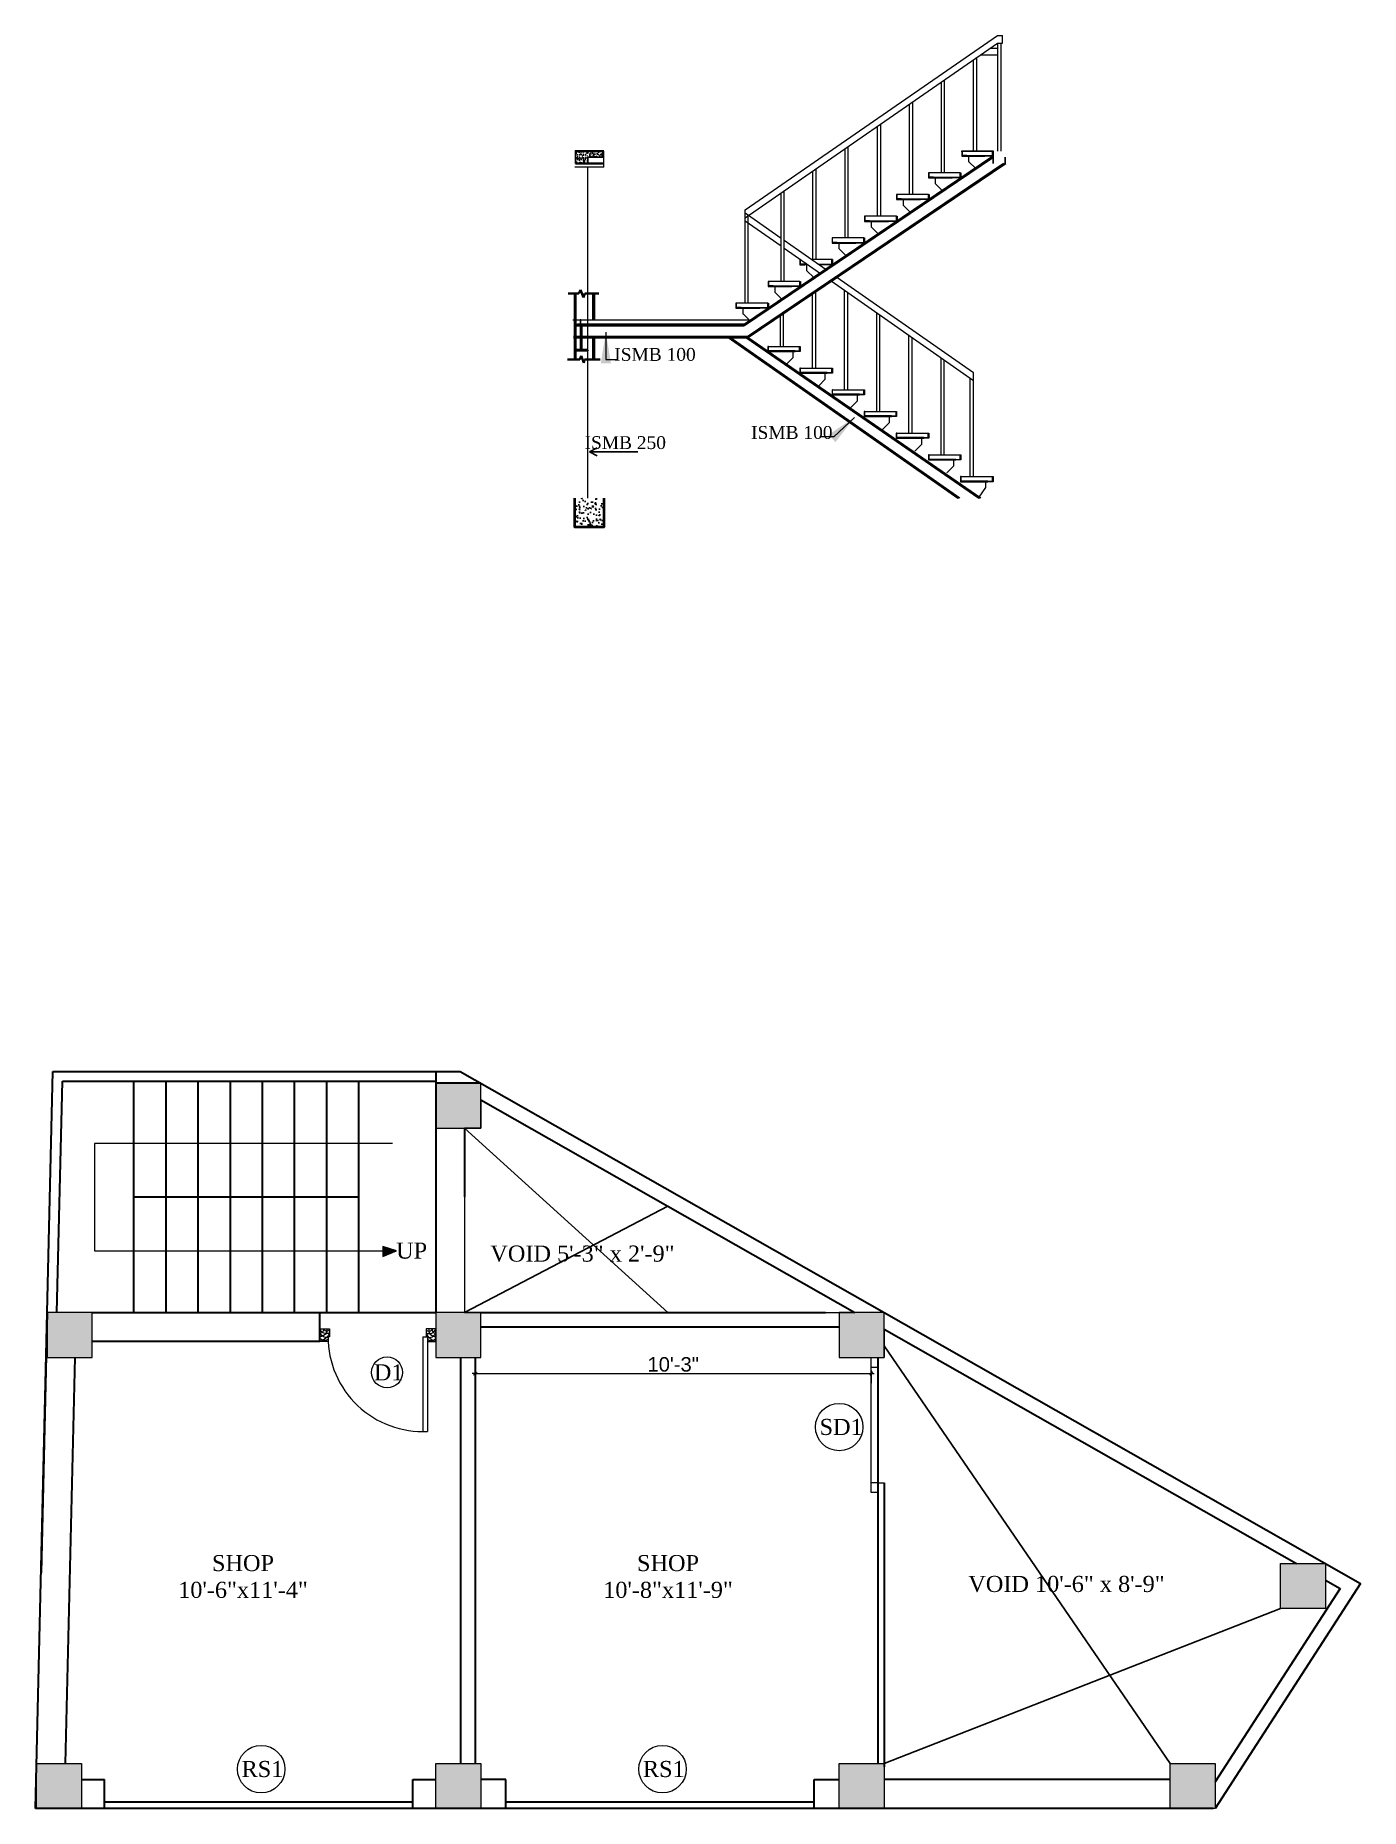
# Model space of a CAD drawing. Header units: inches. Extents: x 149946 to 166271, y -29520 to -26192.
# Drawn here: x 158890 to 159303, y -28982 to -28430 of the extents above; entities that cross this region are included whole.
import ezdxf

# ---------------------------------------------------------------- set-up
doc = ezdxf.new("R2010")
doc.units = ezdxf.units.IN
doc.header["$LTSCALE"] = 5
doc.header["$MEASUREMENT"] = 0
for name, color, linetype in [('_KTI_CONTROL', 7, 'Continuous'), ('DIM', 5, 'Continuous'), ('TEXT', 6, 'Continuous'), ('WALL', 7, 'Continuous')]:
    doc.layers.add(name, color=color, linetype=linetype)
for name, color, linetype, lineweight in [('A-WALL', 7, 'Continuous', 9), ('Dimension', 7, 'Continuous', 18), ('DOOR', 62, 'Continuous', 0), ('ELE', 255, 'Continuous', 35), ('ELEVATION', 85, 'Continuous', 18), ('Elevation2 0.25 MG', 11, 'Continuous', 40), ('HATCH', 253, 'Continuous', 0), ('TXT', 114, 'Continuous', 13), ('windows', 6, 'Continuous', 9)]:
    doc.layers.add(name, color=color, linetype=linetype, lineweight=lineweight)
doc.layers.add('dim line', color=7, linetype='Continuous', lineweight=15, true_color=0xfab2b2)
doc.styles.add('ARIAL', font='cityb___.ttf')
doc.styles.add('DIM', font='dutch.ttf')
doc.styles.add('ordinary', font='times.ttf')
doc.styles.get("Standard").update_dxf_attribs({"font": 'arial.ttf'})
doc.dimstyles.new('ARROW-1', dxfattribs={"dimscale": 96, "dimtxt": 4, "dimasz": 0.1, "dimexe": 0, "dimexo": 0, "dimgap": 0.03125, "dimtad": 1, "dimdec": 0, "dimlfac": 2, "dimzin": 3, "dimdsep": 46, "dimlunit": 4, "dimtxsty": 'ARIAL', "dimcen": 0.09375, "dimclrd": 256, "dimclre": 256, "dimclrt": 256, "dimadec": 0, "dimazin": 0, "dimtfac": 1, "dimtdec": 0, "dimtix": 1, "dimtmove": 1, "dimatfit": 3, "dimfxl": 1, "dimfrac": 2, "dimtolj": 1, "dimtzin": 0, "dimlwd": -1, "dimlwe": -1, "dimarcsym": 0})
doc.dimstyles.new('Standard$0', dxfattribs={"dimtxt": 6, "dimasz": 4, "dimexe": 3, "dimexo": 6, "dimgap": 3, "dimtad": 1, "dimdec": 1, "dimzin": 0, "dimdsep": 46, "dimlunit": 4, "dimtxsty": 'Standard', "dimcen": 0.09, "dimclrd": 6, "dimclre": 6, "dimclrt": 7, "dimadec": 0, "dimazin": 0, "dimtfac": 1, "dimtdec": 1, "dimtix": 1, "dimtofl": 0, "dimtmove": 1, "dimatfit": 3, "dimfxl": 1, "dimtolj": 1, "dimtzin": 0, "dimlwd": 18, "dimlwe": 18, "dimarcsym": 0})

msp = doc.modelspace()

# ---------------------------------------------------------------- texts
at = {"layer": 'TEXT', "style": 'ordinary'}
for s, p in [('UP', (159002.59, -28810.82)), ('VOID 5\'-3" x 2\'-9"', (159031.9, -28811.75)), ('D1', (158995.65, -28848.7)), ('SD1', (159134.36, -28865.68)), ('VOID 10\'-6" x 8\'-9"', (159180.64, -28914.53)), ('RS1', (158954.49, -28972.1)), ('RS1', (159079.38, -28972.1))]:
    msp.add_text(s, height=5, dxfattribs=at).set_placement(p)
at = {"layer": 'TEXT', "char_height": 5, "attachment_point": 8, "style": 'ordinary'}
for s, insert in [('SHOP\\P10\'-6"x11\'-4"', (158954.94, -28916.44)), ('SHOP\\P10\'-8"x11\'-9"', (159087.2, -28916.44))]:
    msp.add_mtext_dynamic_manual_height_columns(s, width=101.5687, gutter_width=1720.72, heights=[0], dxfattribs=dict(at, insert=insert))
at = {"layer": 'TXT', "ltscale": 0.3, "style": 'DIM'}
msp.add_text('ISMB 250', height=4, dxfattribs=at).set_placement((159061.22, -28558.94))
at = {"layer": 'TXT', "ltscale": 0.3, "char_height": 4, "width": 62.0606, "attachment_point": 7, "style": 'DIM'}
for insert in [(159070.48, -28531.56), (159113.05, -28555.85)]:
    msp.add_mtext('\\A1;{\\C256;ISMB 100}', dxfattribs=dict(at, insert=insert))

# ---------------------------------------------------------------- blocks, each defined once
blk = doc.blocks.new('A$C27B36B59')
at = {"layer": 'DOOR'}
for p, q in [((0, 4), (0, 0)), ((2.5, 4), (0, 4)), ((0, 0), (3, 0)), ((2.5, 2.5), (2.5, 4)), ((3, 2.5), (2.5, 2.5)), ((3, 0), (3, 2.5))]:
    blk.add_line(p, q, dxfattribs=at)
for centre, radius, start, end in [((-1.4, -0.54), 4.75, 22.1411, 72.838), ((1.34, 2.09), 1.64, 45.138, 144.8948), ((2.21, 0.3), 2.49, 83.3149, 152.658), ((0.13, 0.37), 2.05, 349.4875, 93.6805), ((1.96, -0.47), 2.01, 58.7447, 166.495), ((-0.06, 0.32), 1.13, 343.542, 86.947), ((2.08, -0.4), 1.17, 38.2816, 160.1519)]:
    blk.add_arc(centre, radius, start, end, dxfattribs=at)
blk = doc.blocks.new('D2')
at = {"layer": 'DOOR'}
for p, q in [((74473.95, 24047.59), (74473.95, 24018.09)), ((74473.95, 24047.59), (74475.45, 24047.59)), ((74475.45, 24047.59), (74475.45, 24018.13))]:
    blk.add_line(p, q, dxfattribs=at)
blk.add_arc((74473.95, 24047.59), 29.5, 180, 272.9146, dxfattribs=at)
at = {"layer": 'DOOR', "xscale": -1, "rotation": 180}
blk.add_blockref('A$C27B36B59', (74441.95, 24050.09), dxfattribs=at)
at = {"layer": 'DOOR', "rotation": 180}
blk.add_blockref('A$C27B36B59', (74477.95, 24050.09), dxfattribs=at)
blk = doc.blocks.new('oblique')
at = {"color": 0, "lineweight": -2}
blk.add_line((0.25, 0.25), (-0.25, -0.25), dxfattribs=at)
at = {"layer": 'dim line', "lineweight": 9}
for p, q in [((-0.4375, 0), (0.4375, 0)), ((0, 0.4375), (0, -0.4375))]:
    blk.add_line(p, q, dxfattribs=at)
blk = doc.blocks.new('*D688')
at = {"layer": 'A-WALL', "color": 33, "lineweight": 0, "ltscale": 5}
blk.add_line((159027.15, -28846.54), (159150.46, -28846.54), dxfattribs=at)
at = {"layer": 'A-WALL', "color": 47, "lineweight": 0, "ltscale": 5}
for p, q in [((159027.15, -28846.62), (159027.15, -28849.54)), ((159150.46, -28846.62), (159150.46, -28849.54))]:
    blk.add_line(p, q, dxfattribs=at)
at = {"layer": 'Defpoints', "color": 0, "ltscale": 5}
for p in [(159027.15, -28841.62), (159150.46, -28841.62), (159150.46, -28846.54)]:
    blk.add_point(p, dxfattribs=at)
at = {"layer": 'A-WALL', "color": 33, "lineweight": 0, "ltscale": 5, "xscale": 2, "yscale": 2, "zscale": 2, "rotation": 180}
blk.add_blockref('oblique', (159027.15, -28846.54), dxfattribs=at)
at = {"layer": 'A-WALL', "color": 33, "lineweight": 0, "ltscale": 5, "xscale": 2, "yscale": 2, "zscale": 2}
blk.add_blockref('oblique', (159150.46, -28846.54), dxfattribs=at)
at = {"layer": 'A-WALL', "color": 7, "ltscale": 5, "insert": (159088.81, -28843.74), "char_height": 4.5, "attachment_point": 5}
blk.add_mtext('\\A1;10\'-3"', dxfattribs=at)
blk = doc.blocks.new('_OBLIQUE')
at = {"color": 0, "linetype": 'ByBlock'}
blk.add_line((-0.5, -0.5), (0.5, 0.5), dxfattribs=at)

# ---------------------------------------------------------------- dimensions: what is measured, and where the dimension line sits
at = {"layer": 'A-WALL', "ltscale": 5}
dim = msp.add_linear_dim(base=(159150.46, -28846.54), p1=(159027.15, -28841.62), p2=(159150.46, -28841.62), dimstyle='Standard$0', override={"dimtxt": 4.5, "dimasz": 2, "dimexo": 5, "dimgap": 0.5, "dimdec": 0, "dimzin": 12, "dimpost": '\\X', "dimblk": 'oblique', "dimcen": 3, "dimclrd": 33, "dimclre": 47, "dimtfac": 0.5, "dimtdec": 0, "dimfxl": 3, "dimlwd": 0, "dimlwe": 0}, dxfattribs=at)
dim.commit()
dim.dimension.update_dxf_attribs({"geometry": '*D688', "text_midpoint": (159088.81, -28843.74)})

# ---------------------------------------------------------------- hatches: boundary and pattern name
h = msp.add_hatch()
h.set_pattern_fill('AR-CONC', color=256, scale=0.5, style=0)
h.set_pattern_definition([(130, (375952.7917, -58145.887), (-3.586300913, -0.313760675), [0.375, -4.125]), (185, (375952.7917, -58145.887), (0.69375667, 3.76096067), [0.3, -3.3]), (79.5485555, (375952.493, -58145.913), (-2.892544234, 3.447199955), [0.31870096, -3.50571056]), (133.8158, (375952.7917, -58144.887), (-5.33620665, -0.8275964), [0.5625, -6.1875]), (83.3643645, (375952.347, -58144.956), (-4.67330973, 4.870593), [0.47805171, -5.2585688]), (188.815836, (375952.7917, -58144.887), (-4.67330973, 4.870593), [0.45, -4.95]), (159, (375952.2917, -58145.137), (-2.98453526, -2.013094453), [0.375, -4.125]), (214, (375952.2917, -58145.137), (-1.21657666, 3.625750225), [0.3, -3.3]), (108.5485553, (375952.043, -58145.3047), (-4.201111884, 1.612655764), [0.31870095, -3.50571056]), (142.5, (375952.7917, -58145.887), (-0.0607992766, 1.664469269), [0, -3.26, 0, -3.35, 0, -3.3125]), (172.5, (375952.7917, -58145.887), (-1.315347687, 1.97205856), [0, -1.91, 0, -3.185, 0, -1.2625]), (212.5, (375953.9067, -58145.887), (-2.669112181, -0.112774359), [0, -1.25, 0, -3.9, 0, -5.175]), (222.5, (375954.4067, -58145.887), (-2.915930847, 0.500524912), [0, -1.625, 0, -2.59, 0, -3.675])])
h.paths.add_polyline_path([(159058.2, -28583.27), (159058.2, -28574.27), (159067.2, -28574.27), (159067.2, -28583.27)])
at = {"layer": 'A-WALL', "ltscale": 5}
msp.add_hatch(color=1, dxfattribs=at).paths.add_polyline_path([(159002.67, -28808.35), (158998.47, -28807), (158998.47, -28810.12)])
at = {"layer": 'Dimension', "lineweight": -2, "ltscale": 0.08}
h = msp.add_hatch(dxfattribs=at)
h.set_pattern_fill('AR-CONC', color=256, scale=0.23806, style=0)
h.set_pattern_definition([(130, (238627.4187, 53205.8961), (-1.707506646, -0.149387475), [0.178544692, -1.963991613]), (185, (238627.4187, 53205.8961), (0.330310855, 1.790665505), [0.142835754, -1.57119329]), (79.5486, (238627.2764, 53205.8837), (-1.37719706, 1.641276943), [0.151739635, -1.669136033]), (133.8158, (238627.4187, 53206.3723), (-2.54066966, -0.394033886), [0.26781704, -2.94598742]), (83.3644, (238627.207, 53206.3394), (-2.2250542, 2.318981004), [0.22760946, -2.50370365]), (188.8158, (238627.4187, 53206.3723), (-2.22505239, 2.31898274), [0.21425363, -2.356789936]), (159, (238627.1806, 53206.2532), (-1.420994478, -0.958472878), [0.178544692, -1.963991613]), (214, (238627.1806, 53206.2532), (-0.57923548, 1.72628922), [0.142835754, -1.57119329]), (108.5486, (238627.0622, 53206.1734), (-2.00023054, 0.767814776), [0.151739635, -1.669136033]), (142.5, (238627.41866, 53205.89615), (-0.0289477016, 0.7924857418), [0, -1.552148523, 0, -1.594999249, 0, -1.57714478]), (172.5, (238627.4187, 53205.89615), (-0.626262261, 0.938934902), [0, -0.909387632, 0, -1.516439585, 0, -0.601100463]), (212.5, (238627.94953, 53205.89615), (-1.2708155, -0.053694035), [0, -0.595148974, 0, -1.856864798, 0, -2.463916751]), (222.5, (238628.1876, 53205.8961), (-1.3883306, 0.23830951), [0, -0.773693666, 0, -1.233148673, 0, -1.749737982])])
h.paths.add_polyline_path([(159067.2, -28466.27), (159067.2, -28468.18), (159062.2, -28468.18), (159062.2, -28470.08), (159058.39, -28470.08), (159058.39, -28466.27)])
at = {"layer": 'WALL', "linetype": 'ByBlock', "ltscale": 5, "true_color": 0xf8991e}
h = msp.add_hatch(color=30, dxfattribs=at)
h.dxf.hatch_style = 1
h.paths.add_polyline_path([(159014.9, -28770.24), (159028.9, -28770.24), (159028.9, -28756.24), (159014.9, -28756.24)])
h = msp.add_hatch(color=30, dxfattribs=at)
h.dxf.hatch_style = 1
h.paths.add_polyline_path([(158894.01, -28841.62), (158908.01, -28841.62), (158908.01, -28827.62), (158894.01, -28827.62)])
h = msp.add_hatch(color=30, dxfattribs=at)
h.dxf.hatch_style = 1
h.paths.add_polyline_path([(159014.9, -28841.62), (159028.9, -28841.62), (159028.9, -28827.62), (159014.9, -28827.62)])
h = msp.add_hatch(color=30, dxfattribs=at)
h.dxf.hatch_style = 1
h.paths.add_polyline_path([(159154.46, -28841.62), (159154.46, -28827.62), (159140.46, -28827.62), (159140.46, -28841.62)])
h = msp.add_hatch(color=30, dxfattribs=at)
h.dxf.hatch_style = 1
h.paths.add_polyline_path([(159277.85, -28905.72), (159277.85, -28919.72), (159291.85, -28919.72), (159291.85, -28905.72)])
h = msp.add_hatch(color=30, dxfattribs=at)
h.dxf.hatch_style = 1
h.paths.add_polyline_path([(158890.69, -28967.9), (158890.69, -28981.9), (158904.69, -28981.9), (158904.69, -28967.9)])
h = msp.add_hatch(color=30, dxfattribs=at)
h.dxf.hatch_style = 1
h.paths.add_polyline_path([(159014.9, -28967.9), (159014.9, -28981.9), (159028.9, -28981.9), (159028.9, -28967.9)])
h = msp.add_hatch(color=30, dxfattribs=at)
h.dxf.hatch_style = 1
h.paths.add_polyline_path([(159140.46, -28967.9), (159140.46, -28981.9), (159154.46, -28981.9), (159154.46, -28967.9)])
h = msp.add_hatch(color=30, dxfattribs=at)
h.dxf.hatch_style = 1
h.paths.add_polyline_path([(159243.47, -28967.9), (159243.47, -28981.9), (159257.47, -28981.9), (159257.47, -28967.9)])

# ---------------------------------------------------------------- linework, layer by layer
at = {"layer": '_KTI_CONTROL', "ltscale": 20}
for p, q in [((159067.2, -28466.27), (159058.2, -28466.27)), ((159108.25, -28520.27), (159058.2, -28520.27))]:
    msp.add_line(p, q, dxfattribs=at)
at = {"layer": 'A-WALL', "ltscale": 6}
for p, q in [((159067.2, -28471.27), (159067.2, -28466.27)), ((159067.2, -28471.27), (159058.2, -28471.27)), ((159062.2, -28574.27), (159062.2, -28471.27))]:
    msp.add_line(p, q, dxfattribs=at)
at = {"layer": 'A-WALL', "lineweight": 30}
for p, q in [((158890.35, -28981.9), (158895.79, -28752.62)), ((158895.79, -28752.62), (159022.53, -28752.62)), ((158897.01, -28827.62), (158898.72, -28755.62)), ((158898.72, -28755.62), (159014.9, -28755.62)), ((158920.9, -28755.62), (158920.9, -28827.62)), ((158930.9, -28755.62), (158930.9, -28827.62)), ((158940.9, -28755.62), (158940.9, -28827.62)), ((158950.9, -28755.62), (158950.9, -28827.62)), ((158960.9, -28755.62), (158960.9, -28827.62)), ((158970.9, -28755.62), (158970.9, -28827.62)), ((158980.9, -28755.62), (158980.9, -28827.62)), ((158990.9, -28755.62), (158990.9, -28827.62)), ((159014.9, -28752.62), (159014.9, -28827.62)), ((159028.9, -28756.24), (159014.9, -28756.24)), ((159022.53, -28752.62), (159154.46, -28827.62)), ((159028.9, -28761.41), (159145.36, -28827.62)), ((159023.9, -28770.24), (159023.9, -28791.62)), ((158920.9, -28791.62), (158990.9, -28791.62)), ((158894.01, -28827.62), (158892.09, -28908.53)), ((158908.01, -28827.62), (159014.9, -28827.62)), ((158978.9, -28836.62), (158978.9, -28827.62)), ((159028.9, -28827.62), (159136.25, -28827.62)), ((159154.46, -28827.62), (159302.71, -28911.9)), ((159140.46, -28832.12), (159028.9, -28832.12)), ((159154.46, -28832.8), (159282.74, -28905.72)), ((158978.9, -28836.62), (158908.01, -28836.62)), ((158899.69, -28967.9), (158902.68, -28841.62)), ((159022.65, -28841.62), (159022.65, -28967.9)), ((159027.15, -28841.62), (159027.15, -28967.9)), ((159152.46, -28841.62), (159152.46, -28967.9)), ((159154.46, -28880.62), (159154.46, -28968.9)), ((159291.85, -28910.9), (159296.34, -28913.46)), ((159302.71, -28911.9), (159257.47, -28981.9)), ((159296.34, -28913.46), (159257.47, -28973.61)), ((158904.69, -28972.9), (158911.79, -28972.9)), ((158911.79, -28981.9), (158911.79, -28972.9)), ((159007.79, -28981.9), (159007.79, -28972.9)), ((159007.79, -28972.9), (159014.9, -28972.9)), ((159036.68, -28972.9), (159028.9, -28972.9)), ((159036.68, -28981.9), (159036.68, -28972.9)), ((159132.68, -28981.9), (159132.68, -28972.9)), ((159132.68, -28972.9), (159140.46, -28972.9)), ((159243.47, -28972.9), (159154.46, -28972.9)), ((159256.83, -28981.9), (158890.35, -28981.9)), ((159256.83, -28981.9), (158890.35, -28981.9)), ((159007.79, -28979.9), (158911.79, -28979.9)), ((159132.68, -28979.9), (159036.68, -28979.9))]:
    msp.add_line(p, q, dxfattribs=at)
at = {"layer": 'A-WALL', "ltscale": 5}
for p, q in [((159001.47, -28774.95), (158908.72, -28774.95)), ((158908.72, -28774.95), (158908.72, -28808.35)), ((159023.9, -28791.62), (159023.9, -28827.62)), ((158908.72, -28808.35), (158998.47, -28808.35)), ((159002.67, -28808.35), (158998.47, -28807)), ((158998.47, -28807), (158998.47, -28810.12)), ((158998.47, -28810.12), (159002.67, -28808.35)), ((158908.01, -28827.62), (158894.01, -28827.62)), ((159150.46, -28883.62), (159150.46, -28841.62)), ((159150.46, -28841.62), (159152.46, -28841.62)), ((159150.46, -28844.62), (159152.46, -28844.62)), ((159152.46, -28841.62), (159152.46, -28883.62)), ((159152.46, -28880.62), (159150.46, -28880.62)), ((159152.46, -28880.62), (159154.46, -28880.62)), ((159152.46, -28883.62), (159150.46, -28883.62))]:
    msp.add_line(p, q, dxfattribs=at)
for points in [[(159014.9, -28770.24), (159028.9, -28770.24), (159028.9, -28756.24), (159014.9, -28756.24)], [(159028.9, -28761.41), (159028.9, -28770.24), (159023.9, -28770.24), (159023.9, -28791.62), (159023.9, -28827.62), (159028.9, -28827.62), (159145.36, -28827.62)], [(158894.01, -28841.62), (158908.01, -28841.62), (158908.01, -28827.62), (158894.01, -28827.62)], [(159014.9, -28841.62), (159028.9, -28841.62), (159028.9, -28827.62), (159014.9, -28827.62)], [(159140.46, -28841.62), (159154.46, -28841.62), (159154.46, -28827.62), (159140.46, -28827.62)], [(159277.85, -28905.72), (159291.85, -28905.72), (159291.85, -28919.72), (159277.85, -28919.72)], [(158890.69, -28967.9), (158904.69, -28967.9), (158904.69, -28981.9), (158890.69, -28981.9)], [(159014.9, -28967.9), (159028.9, -28967.9), (159028.9, -28981.9), (159014.9, -28981.9)], [(159140.46, -28967.9), (159154.46, -28967.9), (159154.46, -28981.9), (159140.46, -28981.9)], [(159243.47, -28967.9), (159257.47, -28967.9), (159257.47, -28981.9), (159243.47, -28981.9)]]:
    msp.add_lwpolyline(points, close=True, dxfattribs=at)
for points in [[(159154.46, -28972.9), (159154.46, -28972.9), (159243.47, -28972.9), (159243.47, -28967.9), (159257.47, -28967.9), (159257.47, -28973.61), (159292.29, -28919.72), (159277.85, -28919.72), (159277.85, -28905.72), (159282.74, -28905.72), (159154.46, -28832.8), (159154.46, -28841.62)], [(159154.46, -28880.62), (159154.46, -28967.9)]]:
    msp.add_lwpolyline(points, dxfattribs=at)
for centre, radius in [((158999.77, -28846.21), 4.82), ((159140.48, -28863.23), 7.38), ((158960.61, -28969.66), 7.38), ((159085.5, -28969.66), 7.38)]:
    msp.add_circle(centre, radius, dxfattribs=at)
at = {"layer": 'DIM'}
for q in [(159065.11, -28558.58), (159077.78, -28559.81), (159065.11, -28561.05)]:
    msp.add_line((159062.81, -28559.81), q, dxfattribs=at)
at = {"layer": 'Dimension'}
for p, q in [((159111.17, -28484.52), (159189.77, -28430.27)), ((159189.77, -28430.27), (159191.32, -28430.27)), ((159191.32, -28432.7), (159191.32, -28430.27)), ((159111.17, -28486.99), (159189.77, -28432.7)), ((159189.77, -28432.7), (159189.77, -28466.27)), ((159189.77, -28432.7), (159191.32, -28432.7)), ((159190.77, -28432.7), (159190.77, -28466.27)), ((159182.29, -28466.27), (159182.29, -28437.87)), ((159183.29, -28466.27), (159183.29, -28437.18)), ((159172.29, -28473.02), (159172.29, -28444.78)), ((159173.29, -28473.02), (159173.29, -28444.09)), ((159162.38, -28479.77), (159162.38, -28451.62)), ((159163.38, -28479.77), (159163.38, -28450.93)), ((159152.41, -28486.52), (159152.41, -28458.51)), ((159153.41, -28486.52), (159153.41, -28457.82)), ((159142.28, -28493.27), (159142.28, -28465.51)), ((159143.28, -28493.27), (159143.28, -28464.82)), ((159180.19, -28467.85), (159185.79, -28467.85)), ((159132.27, -28500.02), (159132.27, -28472.42)), ((159133.27, -28500.02), (159133.27, -28471.73)), ((159169.81, -28474.6), (159175.66, -28474.6)), ((159122.38, -28506.77), (159122.38, -28479.25)), ((159123.38, -28506.77), (159123.38, -28478.55)), ((159111.17, -28513.52), (159111.17, -28484.52)), ((159122.38, -28493.41), (159111.17, -28485.57)), ((159159.9, -28481.35), (159165.75, -28481.35)), ((159122.38, -28495.85), (159111.17, -28488.01)), ((159112.17, -28513.52), (159112.17, -28486.26)), ((159149.93, -28488.1), (159155.78, -28488.1)), ((159136.44, -28503.23), (159123.38, -28494.11)), ((159134.66, -28504.43), (159123.38, -28496.55)), ((159139.81, -28494.85), (159145.66, -28494.85)), ((159182.26, -28537.71), (159137.96, -28506.74)), ((159182.26, -28535.27), (159139.74, -28505.54)), ((159119.92, -28508.35), (159125.77, -28508.35)), ((159132.16, -28533.77), (159132.16, -28510.66)), ((159133.16, -28533.77), (159133.16, -28509.99)), ((159142.16, -28540.52), (159142.16, -28509.68)), ((159143.16, -28540.52), (159143.16, -28510.38)), ((159109.92, -28515.1), (159115.77, -28515.1)), ((159122.16, -28527.02), (159122.16, -28517.42)), ((159123.16, -28527.02), (159123.16, -28516.75)), ((159152.16, -28547.27), (159152.16, -28516.67)), ((159153.16, -28547.27), (159153.16, -28517.37)), ((159162.16, -28554.02), (159162.16, -28523.66)), ((159163.16, -28554.02), (159163.16, -28524.36)), ((159126.77, -28528.6), (159120.92, -28528.6)), ((159136.77, -28535.35), (159130.92, -28535.35)), ((159172.16, -28560.77), (159172.16, -28530.65)), ((159173.16, -28560.77), (159173.16, -28531.35)), ((159182.26, -28567.52), (159182.26, -28535.27)), ((159181.26, -28567.52), (159181.26, -28537.01)), ((159146.77, -28542.1), (159140.92, -28542.1)), ((159156.77, -28548.85), (159150.92, -28548.85)), ((159166.77, -28555.6), (159160.92, -28555.6)), ((159176.77, -28562.35), (159170.92, -28562.35)), ((159186.77, -28569.1), (159180.92, -28569.1))]:
    msp.add_line(p, q, dxfattribs=at)
at = {"layer": 'Dimension', "lineweight": -2, "ltscale": 0.08}
for p, q in [((159058.39, -28470.08), (159058.39, -28466.27)), ((159062.2, -28468.18), (159062.2, -28470.08)), ((159067.2, -28468.18), (159062.2, -28468.18)), ((159188.35, -28470.08), (159188.35, -28466.27)), ((159192.16, -28468.18), (159192.16, -28470.08))]:
    msp.add_line(p, q, dxfattribs=at)
at = {"layer": 'ELE', "color": 116, "true_color": 0x136734}
for p, q in [((159067.2, -28466.27), (159058.26, -28466.27)), ((159188.35, -28467.85), (159110.81, -28520.27)), ((159188.35, -28468.13), (159110.88, -28520.51)), ((159067.2, -28470.08), (159058.39, -28470.08)), ((159191.75, -28470.08), (159111.96, -28524.03)), ((159192.18, -28470.08), (159112.04, -28524.27)), ((159056.17, -28510.54), (159059.42, -28510.54)), ((159058.2, -28531.05), (159058.2, -28510.54)), ((159058.45, -28531.05), (159058.45, -28510.54)), ((159059.42, -28510.54), (159059.99, -28509.36)), ((159059.99, -28509.36), (159060.94, -28511.8)), ((159060.94, -28511.8), (159061.34, -28510.54)), ((159061.34, -28510.54), (159065.72, -28510.54)), ((159063.95, -28518.7), (159063.95, -28510.54)), ((159064.2, -28518.7), (159064.2, -28510.54)), ((159057.82, -28524.03), (159111.96, -28524.03)), ((159057.82, -28524.27), (159112.04, -28524.27)), ((159110.88, -28520.51), (159059.33, -28520.51)), ((159059.74, -28520.27), (159110.81, -28520.27)), ((159063.95, -28531.05), (159063.95, -28524.27)), ((159064.2, -28531.05), (159064.2, -28524.27)), ((159106.03, -28524.27), (159177.45, -28574.27)), ((159106.44, -28524.27), (159177.87, -28574.27)), ((159111.17, -28520.27), (159111.24, -28520.27)), ((159111.55, -28524.27), (159184, -28574.27)), ((159111.97, -28524.27), (159184.43, -28574.27)), ((159059.74, -28531.05), (159060.13, -28529.93)), ((159060.13, -28529.93), (159060.97, -28532.12)), ((159055.9, -28531.05), (159059.74, -28531.05)), ((159060.97, -28532.12), (159061.26, -28531.05)), ((159061.26, -28531.05), (159066.04, -28531.05))]:
    msp.add_line(p, q, dxfattribs=at)
at = {"layer": 'ELE'}
msp.add_lwpolyline([(159058.2, -28520.27), (159058.2, -28520.36, 0.157898), (159058.61, -28520.51), (159059.83, -28520.51, -0.414214), (159060.12, -28520.81), (159060.12, -28527.73, -0.414214), (159059.83, -28528.03), (159058.61, -28528.03, 0.157898), (159058.2, -28528.19), (159058.2, -28528.27), (159062.2, -28528.27), (159062.2, -28528.19, 0.153054), (159061.79, -28528.03), (159060.57, -28528.03, -0.414214), (159060.28, -28527.73), (159060.28, -28520.81, -0.414214), (159060.57, -28520.51), (159061.78, -28520.51, 0.157898), (159062.2, -28520.36), (159062.2, -28520.27), (159058.2, -28520.27)], format="xyb", dxfattribs=at)
at = {"layer": 'ELEVATION'}
for p, q in [((159188.15, -28466.35), (159178.43, -28466.35)), ((159188.53, -28466.27), (159178.81, -28466.27)), ((159178.15, -28473.02), (159168.43, -28473.02)), ((159168.24, -28479.77), (159158.52, -28479.77)), ((159158.27, -28486.52), (159148.55, -28486.52)), ((159148.15, -28493.27), (159138.43, -28493.27)), ((159138.35, -28500.02), (159131.84, -28500.02)), ((159128.26, -28506.77), (159118.55, -28506.77)), ((159118.27, -28513.52), (159108.55, -28513.52)), ((159057.62, -28518.7), (159112.39, -28518.7)), ((159111.1, -28520.08), (159059, -28520.08)), ((159061.45, -28520.08), (159061.45, -28520.27)), ((159118.43, -28527.02), (159128.15, -28527.02)), ((159128.43, -28533.77), (159138.15, -28533.77)), ((159138.43, -28540.52), (159148.15, -28540.52)), ((159148.43, -28547.27), (159158.15, -28547.27)), ((159158.43, -28554.02), (159168.15, -28554.02)), ((159168.43, -28560.77), (159178.15, -28560.77)), ((159178.43, -28567.52), (159188.15, -28567.52))]:
    msp.add_line(p, q, dxfattribs=at)
for points in [[(159178.61, -28466.27), (159178.61, -28467.85), (159180.19, -28467.85), (159180.19, -28467.65), (159178.81, -28467.65), (159178.81, -28466.27), (159178.61, -28466.27)], [(159180.82, -28469.54), (159180.82, -28467.77)], [(159182.88, -28471.6), (159180.82, -28469.54)], [(159188.35, -28466.35), (159188.35, -28467.85), (159185.79, -28467.85), (159185.79, -28467.66), (159188.16, -28467.66), (159188.16, -28466.35), (159188.35, -28466.35)], [(159168.24, -28473.02), (159168.24, -28474.6), (159169.81, -28474.6), (159169.81, -28474.4), (159168.43, -28474.4), (159168.43, -28473.02), (159168.24, -28473.02)], [(159170.44, -28476.45), (159170.44, -28474.6)], [(159178.35, -28473.02), (159178.35, -28474.6), (159175.66, -28474.6), (159175.66, -28474.4), (159178.15, -28474.4), (159178.15, -28473.02), (159178.35, -28473.02)], [(159158.33, -28479.77), (159158.33, -28481.35), (159159.9, -28481.35), (159159.9, -28481.15), (159158.52, -28481.15), (159158.52, -28479.77), (159158.33, -28479.77)], [(159168.44, -28479.77), (159168.44, -28481.35), (159165.75, -28481.35), (159165.75, -28481.15), (159168.24, -28481.15), (159168.24, -28479.77), (159168.44, -28479.77)], [(159172.6, -28478.62), (159170.44, -28476.45)], [(159160.53, -28483.2), (159160.53, -28481.35)], [(159162.69, -28485.37), (159160.53, -28483.2)], [(159148.35, -28486.52), (159148.35, -28488.1), (159149.93, -28488.1), (159149.93, -28487.9), (159148.55, -28487.9), (159148.55, -28486.52), (159148.35, -28486.52)], [(159150.56, -28489.95), (159150.56, -28488.1)], [(159152.61, -28492.01), (159150.56, -28489.95)], [(159158.46, -28486.52), (159158.46, -28488.1), (159155.78, -28488.1), (159155.78, -28487.9), (159158.27, -28487.9), (159158.27, -28486.52), (159158.46, -28486.52)], [(159138.24, -28493.27), (159138.24, -28494.85), (159139.81, -28494.85), (159139.81, -28494.65), (159138.43, -28494.65), (159138.43, -28493.27), (159138.24, -28493.27)], [(159140.44, -28496.7), (159140.44, -28494.85)], [(159142.6, -28498.87), (159140.44, -28496.7)], [(159148.35, -28493.27), (159148.35, -28494.85), (159145.66, -28494.85), (159145.66, -28494.65), (159148.15, -28494.65), (159148.15, -28493.27), (159148.35, -28493.27)], [(159128.24, -28500.02), (159128.24, -28501.6), (159129.81, -28501.6), (159129.81, -28501.4), (159128.43, -28501.4), (159128.43, -28500.02), (159128.24, -28500.02)], [(159130.61, -28501.6), (159129.81, -28501.6), (159129.81, -28501.4), (159130.33, -28501.4)], [(159130.44, -28503.45), (159130.44, -28501.6)], [(159133.82, -28501.4), (159135.66, -28501.4), (159135.66, -28501.6), (159134.1, -28501.6)], [(159138.35, -28500.02), (159138.35, -28501.6), (159135.66, -28501.6), (159135.66, -28501.4), (159138.15, -28501.4), (159138.15, -28500.02), (159138.35, -28500.02)], [(159138.24, -28501.6), (159135.66, -28501.6), (159135.66, -28501.4), (159137.96, -28501.4)], [(159118.35, -28506.77), (159118.35, -28508.35), (159119.92, -28508.35), (159119.92, -28508.15), (159118.55, -28508.15), (159118.55, -28506.77), (159118.35, -28506.77)], [(159128.46, -28506.77), (159128.46, -28508.35), (159125.77, -28508.35), (159125.77, -28508.15), (159128.26, -28508.15), (159128.26, -28506.77), (159128.46, -28506.77)], [(159132.6, -28505.62), (159130.44, -28503.45)], [(159108.35, -28513.52), (159108.35, -28515.1), (159109.92, -28515.1), (159109.92, -28514.9), (159108.55, -28514.9), (159108.55, -28513.52), (159108.35, -28513.52)], [(159118.46, -28513.52), (159118.46, -28515.1), (159115.77, -28515.1), (159115.77, -28514.9), (159118.27, -28514.9), (159118.27, -28513.52), (159118.46, -28513.52)], [(159120.55, -28510.2), (159120.55, -28508.35)], [(159120.55, -28510.2), (159120.55, -28508.35)], [(159122.72, -28512.37), (159120.55, -28510.2)], [(159059.88, -28518.7), (159059.88, -28520.27), (159061.45, -28520.27), (159061.45, -28520.08), (159060.07, -28520.08), (159060.07, -28518.7), (159059.88, -28518.7)], [(159110.55, -28516.95), (159110.55, -28515.1)], [(159110.55, -28516.95), (159110.55, -28515.1)], [(159112.82, -28519.12), (159110.65, -28516.95)], [(159118.24, -28527.02), (159118.24, -28528.6), (159120.92, -28528.6), (159120.92, -28528.4), (159118.43, -28528.4), (159118.43, -28527.02), (159118.24, -28527.02)], [(159126.15, -28530.45), (159126.15, -28528.6)], [(159128.35, -28527.02), (159128.35, -28528.6), (159126.77, -28528.6), (159126.77, -28528.4), (159128.15, -28528.4), (159128.15, -28527.02), (159128.35, -28527.02)], [(159123.98, -28532.62), (159126.15, -28530.45)], [(159128.24, -28533.77), (159128.24, -28535.35), (159130.92, -28535.35), (159130.92, -28535.15), (159128.43, -28535.15), (159128.43, -28533.77), (159128.24, -28533.77)], [(159136.15, -28537.2), (159136.15, -28535.35)], [(159138.35, -28533.77), (159138.35, -28535.35), (159136.77, -28535.35), (159136.77, -28535.15), (159138.15, -28535.15), (159138.15, -28533.77), (159138.35, -28533.77)], [(159133.98, -28539.37), (159136.15, -28537.2)], [(159138.24, -28540.52), (159138.24, -28542.1), (159140.92, -28542.1), (159140.92, -28541.9), (159138.43, -28541.9), (159138.43, -28540.52), (159138.24, -28540.52)], [(159148.35, -28540.52), (159148.35, -28542.1), (159146.77, -28542.1), (159146.77, -28541.9), (159148.15, -28541.9), (159148.15, -28540.52), (159148.35, -28540.52)], [(159143.98, -28546.12), (159146.15, -28543.95)], [(159146.15, -28543.95), (159146.15, -28542.1)], [(159148.24, -28547.27), (159148.24, -28548.85), (159150.92, -28548.85), (159150.92, -28548.65), (159148.43, -28548.65), (159148.43, -28547.27), (159148.24, -28547.27)], [(159153.98, -28552.87), (159156.15, -28550.7)], [(159156.15, -28550.7), (159156.15, -28548.85)], [(159158.35, -28547.27), (159158.35, -28548.85), (159156.77, -28548.85), (159156.77, -28548.65), (159158.15, -28548.65), (159158.15, -28547.27), (159158.35, -28547.27)], [(159158.24, -28554.02), (159158.24, -28555.6), (159160.92, -28555.6), (159160.92, -28555.4), (159158.43, -28555.4), (159158.43, -28554.02), (159158.24, -28554.02)], [(159163.98, -28559.62), (159166.14, -28557.45)], [(159166.14, -28557.45), (159166.14, -28555.6)], [(159168.35, -28554.02), (159168.35, -28555.6), (159166.77, -28555.6), (159166.77, -28555.4), (159168.15, -28555.4), (159168.15, -28554.02), (159168.35, -28554.02)], [(159168.24, -28560.77), (159168.24, -28562.35), (159170.92, -28562.35), (159170.92, -28562.15), (159168.43, -28562.15), (159168.43, -28560.77), (159168.24, -28560.77)], [(159176.14, -28564.2), (159176.14, -28562.35)], [(159178.35, -28560.77), (159178.35, -28562.35), (159176.77, -28562.35), (159176.77, -28562.15), (159178.15, -28562.15), (159178.15, -28560.77), (159178.35, -28560.77)], [(159173.98, -28566.37), (159176.14, -28564.2)], [(159178.24, -28567.52), (159178.24, -28569.1), (159180.92, -28569.1), (159180.92, -28568.9), (159178.43, -28568.9), (159178.43, -28567.52), (159178.24, -28567.52)], [(159186.77, -28568.9), (159180.92, -28568.9), (159180.92, -28569.1), (159186.77, -28569.1)], [(159188.35, -28567.52), (159188.35, -28569.1), (159186.77, -28569.1), (159186.77, -28568.9), (159188.15, -28568.9), (159188.15, -28567.52), (159188.35, -28567.52)], [(159183.98, -28573.87), (159186.14, -28570.95)], [(159186.14, -28570.95), (159186.14, -28569.1)]]:
    msp.add_lwpolyline(points, dxfattribs=at)
for points in [[(159185.79, -28467.85), (159180.19, -28467.85), (159180.19, -28467.66), (159185.79, -28467.66)], [(159175.66, -28474.6), (159169.81, -28474.6), (159169.81, -28474.4), (159175.66, -28474.4)], [(159165.75, -28481.35), (159159.9, -28481.35), (159159.9, -28481.15), (159165.75, -28481.15)], [(159155.78, -28488.1), (159149.93, -28488.1), (159149.93, -28487.9), (159155.78, -28487.9)], [(159145.66, -28494.85), (159139.81, -28494.85), (159139.81, -28494.65), (159145.66, -28494.65)], [(159125.77, -28508.35), (159119.92, -28508.35), (159119.92, -28508.15), (159125.77, -28508.15)], [(159115.77, -28515.1), (159109.92, -28515.1), (159109.92, -28514.9), (159115.77, -28514.9)], [(159120.92, -28528.6), (159126.77, -28528.6), (159126.77, -28528.4), (159120.92, -28528.4)], [(159130.92, -28535.35), (159136.77, -28535.35), (159136.77, -28535.15), (159130.92, -28535.15)], [(159140.92, -28542.1), (159146.77, -28542.1), (159146.77, -28541.9), (159140.92, -28541.9)], [(159150.92, -28548.85), (159156.77, -28548.85), (159156.77, -28548.65), (159150.92, -28548.65)], [(159160.92, -28555.6), (159166.77, -28555.6), (159166.77, -28555.4), (159160.92, -28555.4)], [(159170.92, -28562.35), (159176.77, -28562.35), (159176.77, -28562.15), (159170.92, -28562.15)]]:
    msp.add_lwpolyline(points, close=True, dxfattribs=at)
at = {"layer": 'Elevation2 0.25 MG', "flags": 128}
msp.add_lwpolyline([(159067.2, -28574.27), (159067.2, -28583.27), (159058.2, -28583.27), (159058.2, -28574.27)], dxfattribs=at)
at = {"layer": 'WALL', "color": 30, "linetype": 'ByBlock', "ltscale": 5, "true_color": 0xf8991e}
for p, q in [((159023.9, -28770.24), (159087.13, -28827.62)), ((159023.9, -28827.62), (159087.13, -28794.52)), ((159243.47, -28967.9), (159154.46, -28837.97)), ((159154.46, -28967.9), (159277.85, -28919.72))]:
    msp.add_line(p, q, dxfattribs=at)
at = {"layer": 'windows', "ltscale": 6}
for points in [[(159184.61, -28436.27), (159189.77, -28436.27)], [(159187.5, -28434.27), (159189.77, -28434.27)]]:
    msp.add_lwpolyline(points, dxfattribs=at)

# ---------------------------------------------------------------- block references
at = {"layer": 'WALL', "color": 2, "linetype": 'ByBlock'}
msp.add_blockref('D2', (84536.95, -52882.71), dxfattribs=at)

msp.set_redraw_order([(e.dxf.handle, doc.entitydb.next_handle()) for e in msp.query("TEXT MTEXT ATTDEF DIMENSION ARC_DIMENSION")])  # texts and dimensions are drawn at this point

# ---------------------------------------------------------------- leaders
at = {"layer": 'HATCH', "ltscale": 20}
for points in [[(159067.86, -28522.63), (159067.86, -28531.11), (159071.51, -28531.11)], [(159145.25, -28549.11), (159138.78, -28555.12), (159134.45, -28555.12)]]:
    msp.add_leader(points, dimstyle='ARROW-1', override={"dimtad": 0}, dxfattribs=at)

doc.saveas('drawing.dxf')
